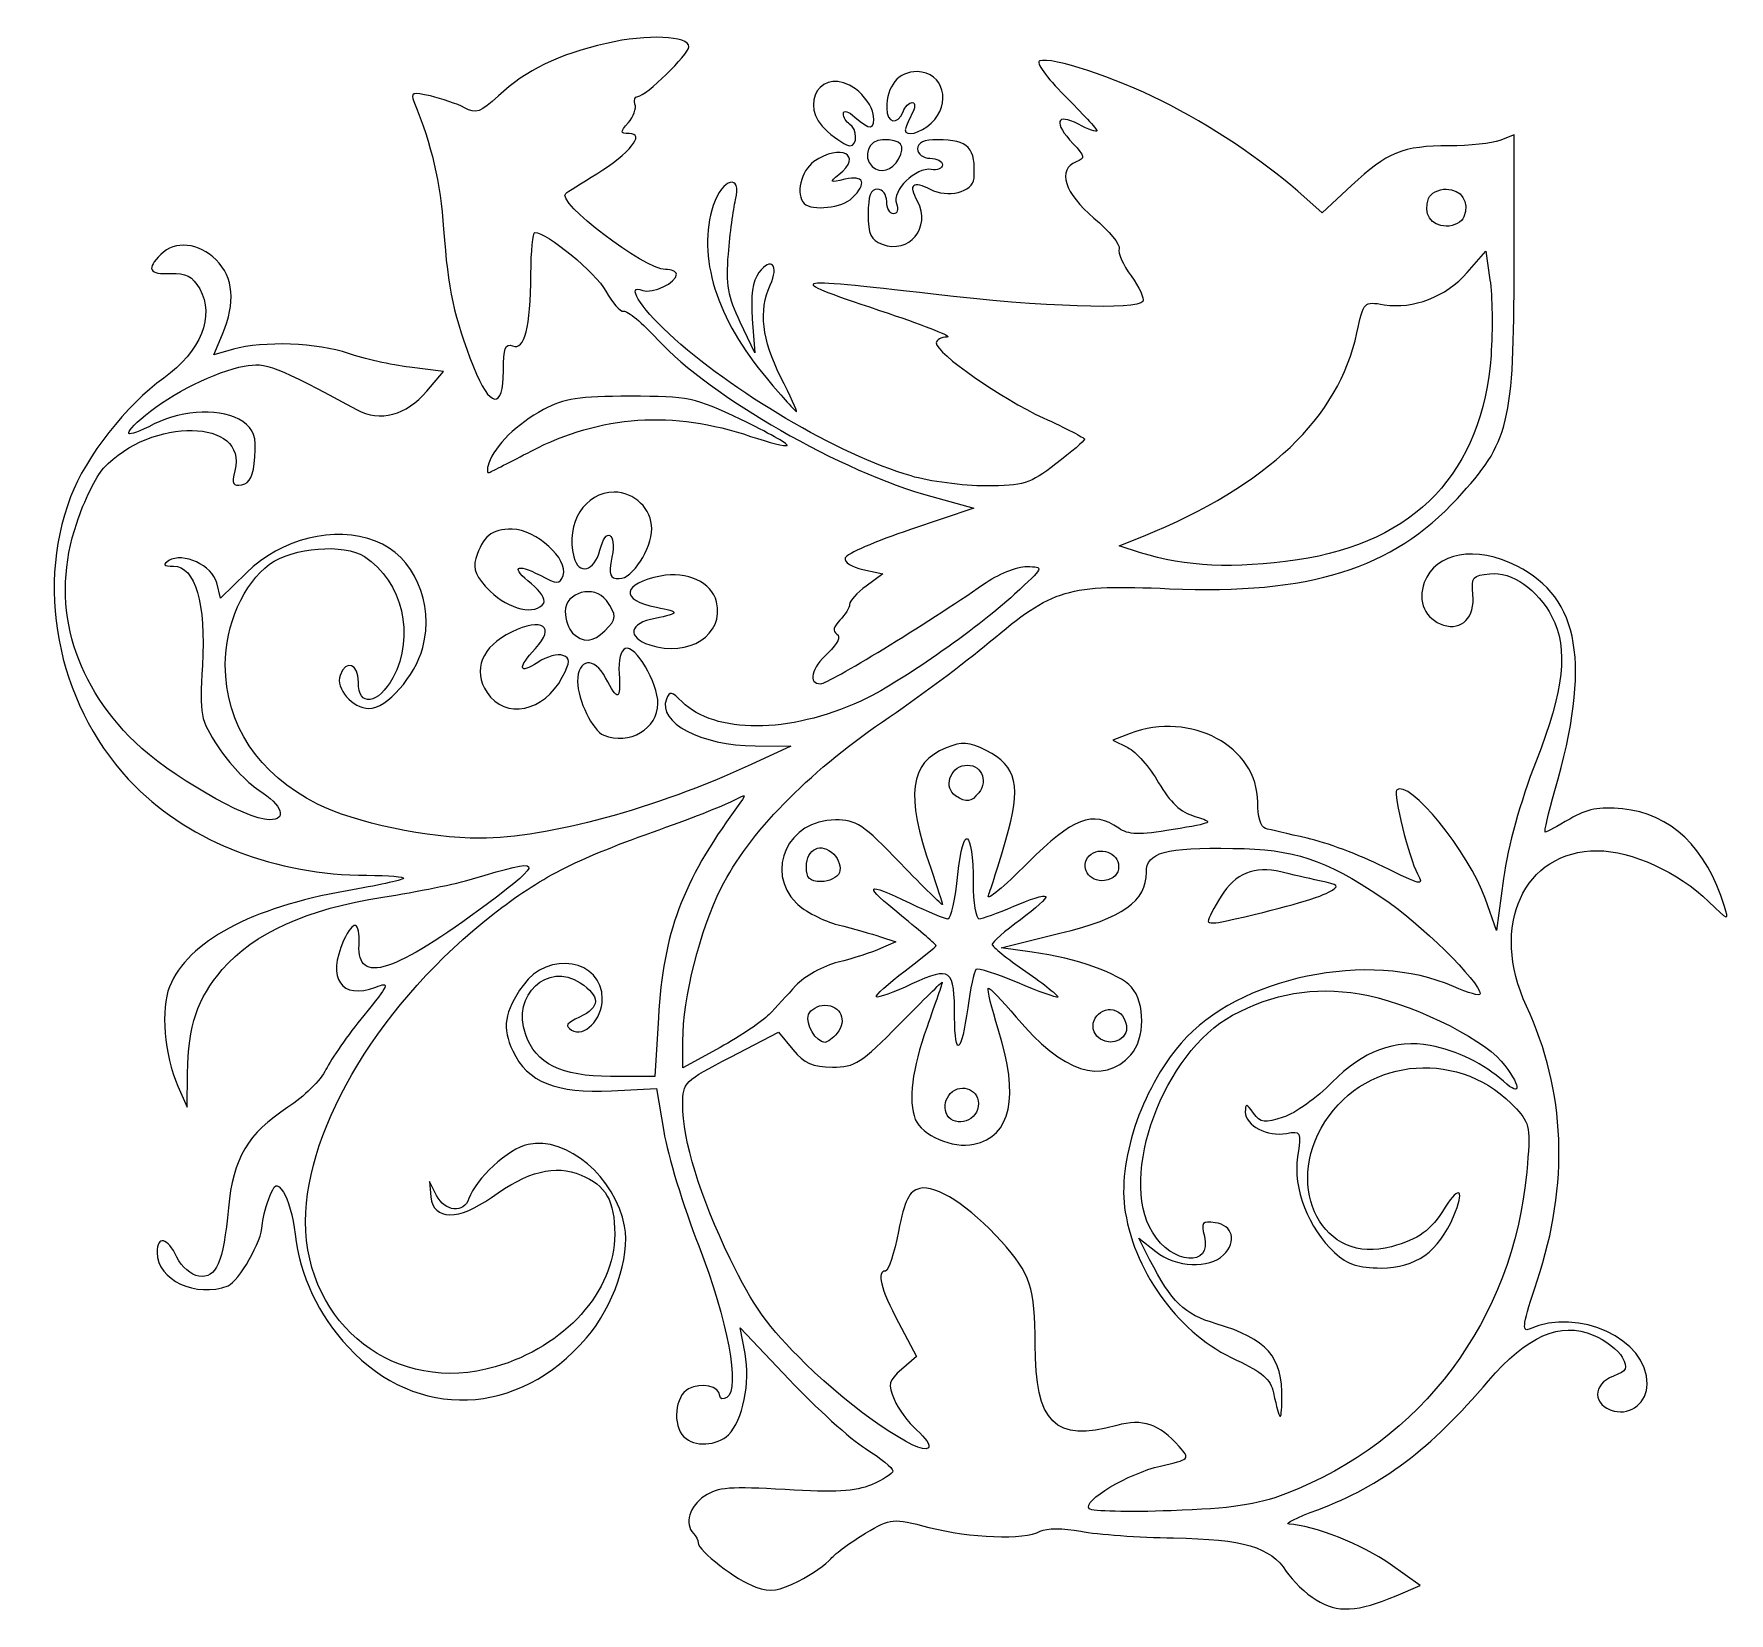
# Model space of a CAD drawing. Header units: centimetres. Extents: x -3.67 to 3.58, y -3.38 to 3.38.
import ezdxf

# ---------------------------------------------------------------- set-up
doc = ezdxf.new("R2010")
doc.units = ezdxf.units.CM
doc.header["$MEASUREMENT"] = 0
doc.layers.add('Layer 1', color=7, linetype='Continuous')

msp = doc.modelspace()

# ---------------------------------------------------------------- linework, layer by layer
at = {"layer": 'Layer 1'}
for points, knots in [([(1.81504, -3.32362), (1.77076, -3.29587), (1.71328, -3.24072), (1.68731, -3.20108), (1.68731, -3.20108), (1.6188, -3.09652), (1.50631, -3.06323), (1.20446, -3.0582), (1.20446, -3.0582), (1.0572, -3.05574), (0.87887, -3.04293), (0.80818, -3.02972), (0.80818, -3.02972), (0.73086, -3.01528), (0.66166, -3.01534), (0.6345, -3.02988), (0.6345, -3.02988), (0.56541, -3.06685), (0.33361, -3.05869), (0.15762, -3.01309), (0.15762, -3.01309), (0.00169, -2.97268), (-0.00198, -2.97302), (-0.1129, -3.03802), (-0.1129, -3.03802), (-0.17474, -3.07426), (-0.24145, -3.12333), (-0.26114, -3.14706), (-0.26114, -3.14706), (-0.28084, -3.17079), (-0.34347, -3.21394), (-0.40033, -3.24295), (-0.40033, -3.24295), (-0.48418, -3.28572), (-0.51862, -3.29048), (-0.58267, -3.26816), (-0.58267, -3.26816), (-0.66581, -3.23917), (-0.82966, -3.11359), (-0.82966, -3.07885), (-0.82966, -3.07885), (-0.82966, -3.06764), (-0.83859, -3.04953), (-0.8495, -3.03861), (-0.8495, -3.03861), (-0.89006, -2.99805), (-0.86727, -2.92162), (-0.80183, -2.87874), (-0.80183, -2.87874), (-0.74484, -2.8414), (-0.69106, -2.83715), (-0.45661, -2.8515), (-0.45661, -2.8515), (-0.24365, -2.86453), (-0.1576, -2.85959), (-0.08756, -2.83033), (-0.08756, -2.83033), (-0.03732, -2.80934), (0.00376, -2.78263), (0.00373, -2.77097), (0.00373, -2.77097), (0.00371, -2.75931), (-0.04922, -2.71635), (-0.11388, -2.6755), (-0.11388, -2.6755), (-0.17855, -2.63465), (-0.32555, -2.50182), (-0.44056, -2.38032), (-0.44056, -2.38032), (-0.44056, -2.38032), (-0.64967, -2.15941), (-0.64967, -2.15941), (-0.64967, -2.15941), (-0.64967, -2.15941), (-0.62878, -2.26938), (-0.62878, -2.26938), (-0.62878, -2.26938), (-0.60522, -2.39346), (-0.63828, -2.55462), (-0.69995, -2.61629), (-0.69995, -2.61629), (-0.74869, -2.66503), (-0.84623, -2.6697), (-0.89051, -2.62542), (-0.89051, -2.62542), (-0.94074, -2.5752), (-0.92909, -2.45102), (-0.87126, -2.42007), (-0.87126, -2.42007), (-0.8166, -2.39082), (-0.73705, -2.4085), (-0.73705, -2.4499), (-0.73705, -2.4499), (-0.73705, -2.46375), (-0.72358, -2.46676), (-0.70712, -2.45658), (-0.70712, -2.45658), (-0.64861, -2.42043), (-0.70332, -2.12466), (-0.82706, -1.8082), (-0.82706, -1.8082), (-0.89286, -1.63992), (-0.96034, -1.41962), (-0.97701, -1.31865), (-0.97701, -1.31865), (-0.97701, -1.31865), (-1.00733, -1.13508), (-1.00733, -1.13508), (-1.00733, -1.13508), (-1.00733, -1.13508), (-1.19978, -1.1448), (-1.19978, -1.1448), (-1.19978, -1.1448), (-1.43747, -1.1568), (-1.55972, -1.10755), (-1.62293, -0.97434), (-1.62293, -0.97434), (-1.67021, -0.8747), (-1.65985, -0.80822), (-1.57915, -0.69364), (-1.57915, -0.69364), (-1.47254, -0.54223), (-1.23976, -0.58238), (-1.23976, -0.75217), (-1.23976, -0.75217), (-1.23976, -0.83956), (-1.31759, -0.91813), (-1.37128, -0.88494), (-1.37128, -0.88494), (-1.40095, -0.86661), (-1.39378, -0.85471), (-1.3376, -0.82912), (-1.3376, -0.82912), (-1.24789, -0.78824), (-1.24683, -0.73964), (-1.33442, -0.68225), (-1.33442, -0.68225), (-1.47378, -0.59093), (-1.6282, -0.73534), (-1.56898, -0.90161), (-1.56898, -0.90161), (-1.52324, -1.03005), (-1.41707, -1.0829), (-1.20479, -1.0829), (-1.20479, -1.0829), (-1.20479, -1.0829), (-1.01487, -1.0829), (-1.01487, -1.0829), (-1.01487, -1.0829), (-1.01487, -1.0829), (-0.99974, -0.83155), (-0.99974, -0.83155), (-0.99974, -0.83155), (-0.97774, -0.46577), (-0.89914, -0.25469), (-0.66569, 0.06554), (-0.66569, 0.06554), (-0.61944, 0.129), (-0.61949, 0.12909), (-0.68184, 0.09572), (-0.68184, 0.09572), (-0.71624, 0.07731), (-0.87073, 0.01718), (-1.02515, -0.03791), (-1.02515, -0.03791), (-1.36242, -0.15823), (-1.50275, -0.23053), (-1.70709, -0.38923), (-1.70709, -0.38923), (-2.17975, -0.75635), (-2.51025, -1.29764), (-2.50961, -1.70362), (-2.50961, -1.70362), (-2.50891, -2.1511), (-2.12061, -2.44905), (-1.69818, -2.32624), (-1.69818, -2.32624), (-1.39991, -2.23953), (-1.18685, -2.00313), (-1.18685, -1.75888), (-1.18685, -1.75888), (-1.18685, -1.61522), (-1.22398, -1.54982), (-1.33091, -1.50514), (-1.33091, -1.50514), (-1.44072, -1.45926), (-1.56022, -1.48902), (-1.71431, -1.60065), (-1.71431, -1.60065), (-1.8521, -1.70047), (-1.96408, -1.69968), (-1.97364, -1.59884), (-1.97364, -1.59884), (-1.97364, -1.59884), (-1.97991, -1.53269), (-1.97991, -1.53269), (-1.97991, -1.53269), (-1.97991, -1.53269), (-1.94975, -1.59222), (-1.94975, -1.59222), (-1.94975, -1.59222), (-1.91391, -1.66298), (-1.83156, -1.6708), (-1.81047, -1.60545), (-1.81047, -1.60545), (-1.784, -1.52343), (-1.64056, -1.39224), (-1.55738, -1.37397), (-1.55738, -1.37397), (-1.39258, -1.33777), (-1.18343, -1.51524), (-1.14415, -1.72461), (-1.14415, -1.72461), (-1.11963, -1.85534), (-1.19232, -2.0675), (-1.30789, -2.20253), (-1.30789, -2.20253), (-1.59714, -2.54045), (-2.0356, -2.55748), (-2.3263, -2.2421), (-2.3263, -2.2421), (-2.45612, -2.10127), (-2.53303, -1.93789), (-2.55438, -1.75758), (-2.55438, -1.75758), (-2.563, -1.68485), (-2.58536, -1.60449), (-2.60407, -1.57902), (-2.60407, -1.57902), (-2.63532, -1.53648), (-2.64042, -1.53878), (-2.66654, -1.60718), (-2.66654, -1.60718), (-2.68217, -1.64814), (-2.69497, -1.69922), (-2.69497, -1.72068), (-2.69497, -1.72068), (-2.69497, -1.7846), (-2.79522, -1.96145), (-2.84153, -1.97922), (-2.84153, -1.97922), (-2.97853, -2.03179), (-3.14476, -1.95381), (-3.14476, -1.83696), (-3.14476, -1.83696), (-3.14476, -1.76133), (-3.10066, -1.77165), (-3.05997, -1.85681), (-3.05997, -1.85681), (-3.04043, -1.89771), (-2.99936, -1.93326), (-2.96618, -1.93799), (-2.96618, -1.93799), (-2.89109, -1.9487), (-2.8622, -1.88186), (-2.83999, -1.64608), (-2.83999, -1.64608), (-2.81991, -1.43292), (-2.75737, -1.32729), (-2.58488, -1.21519), (-2.58488, -1.21519), (-2.5177, -1.17154), (-2.44455, -1.09881), (-2.42232, -1.05358), (-2.42232, -1.05358), (-2.40009, -1.00835), (-2.32748, -0.90452), (-2.26096, -0.82285), (-2.26096, -0.82285), (-2.15188, -0.68893), (-2.14681, -0.67694), (-2.20932, -0.70071), (-2.20932, -0.70071), (-2.35611, -0.75652), (-2.42038, -0.66364), (-2.34676, -0.50206), (-2.34676, -0.50206), (-2.30462, -0.40957), (-2.27629, -0.41758), (-2.28096, -0.52066), (-2.28096, -0.52066), (-2.28877, -0.69261), (-2.13016, -0.64171), (-1.73111, -0.34421), (-1.73111, -0.34421), (-1.48145, -0.15808), (-1.48996, -0.14403), (-1.79539, -0.23805), (-1.79539, -0.23805), (-1.86087, -0.25821), (-2.03351, -0.2932), (-2.17903, -0.3158), (-2.17903, -0.3158), (-2.50211, -0.36599), (-2.73252, -0.47), (-2.86594, -0.62588), (-2.86594, -0.62588), (-2.97373, -0.75181), (-3.01122, -0.8638), (-3.01448, -1.06967), (-3.01448, -1.06967), (-3.01448, -1.06967), (-3.01679, -1.21519), (-3.01679, -1.21519), (-3.01679, -1.21519), (-3.01679, -1.21519), (-3.05604, -1.12516), (-3.05604, -1.12516), (-3.05604, -1.12516), (-3.11439, -0.99134), (-3.13096, -0.79369), (-3.09177, -0.69909), (-3.09177, -0.69909), (-3.01145, -0.50516), (-2.74391, -0.36071), (-2.33199, -0.28888), (-2.33199, -0.28888), (-2.20641, -0.26698), (-2.09781, -0.2432), (-2.09064, -0.23604), (-2.09064, -0.23604), (-2.08347, -0.22887), (-2.15401, -0.2228), (-2.24738, -0.22255), (-2.24738, -0.22255), (-2.63512, -0.2215), (-2.99837, -0.0818), (-3.23894, 0.15877), (-3.23894, 0.15877), (-3.55967, 0.47949), (-3.67223, 0.98403), (-3.51524, 1.3972), (-3.51524, 1.3972), (-3.45013, 1.56854), (-3.27525, 1.79161), (-3.11675, 1.90548), (-3.11675, 1.90548), (-2.95843, 2.01922), (-2.89693, 2.17164), (-2.96285, 2.2869), (-2.96285, 2.2869), (-2.99389, 2.34118), (-3.02147, 2.35581), (-3.08699, 2.35278), (-3.08699, 2.35278), (-3.18021, 2.34846), (-3.1923, 2.37151), (-3.12964, 2.43417), (-3.12964, 2.43417), (-3.06877, 2.49504), (-2.96637, 2.48496), (-2.89221, 2.4108), (-2.89221, 2.4108), (-2.81759, 2.33619), (-2.8082, 2.22861), (-2.86454, 2.09379), (-2.86454, 2.09379), (-2.86454, 2.09379), (-2.90182, 2.00457), (-2.90182, 2.00457), (-2.90182, 2.00457), (-2.90182, 2.00457), (-2.81841, 2.02849), (-2.81841, 2.02849), (-2.81841, 2.02849), (-2.6916, 2.06486), (-2.45736, 2.05643), (-2.32624, 2.01077), (-2.32624, 2.01077), (-2.26169, 1.98829), (-2.14384, 1.96168), (-2.06437, 1.95163), (-2.06437, 1.95163), (-2.06437, 1.95163), (-1.91987, 1.93335), (-1.91987, 1.93335), (-1.91987, 1.93335), (-1.91987, 1.93335), (-1.99063, 1.8493), (-1.99063, 1.8493), (-1.99063, 1.8493), (-2.07752, 1.74612), (-2.19125, 1.71621), (-2.29125, 1.77025), (-2.29125, 1.77025), (-2.64177, 1.95969), (-2.67788, 1.97368), (-2.77218, 1.95656), (-2.77218, 1.95656), (-2.89167, 1.93487), (-3.08542, 1.83854), (-3.19502, 1.74631), (-3.19502, 1.74631), (-3.30243, 1.65594), (-3.28835, 1.64199), (-3.15721, 1.70885), (-3.15721, 1.70885), (-3.03304, 1.77216), (-2.86115, 1.77686), (-2.77883, 1.7192), (-2.77883, 1.7192), (-2.72977, 1.68484), (-2.72011, 1.65672), (-2.72664, 1.56729), (-2.72664, 1.56729), (-2.73253, 1.48674), (-2.74725, 1.45517), (-2.782, 1.44857), (-2.782, 1.44857), (-2.82101, 1.44117), (-2.82628, 1.4518), (-2.81194, 1.50894), (-2.81194, 1.50894), (-2.75564, 1.73325), (-3.16944, 1.7408), (-3.3741, 1.5192), (-3.3741, 1.5192), (-3.40565, 1.48505), (-3.45741, 1.37971), (-3.48914, 1.28512), (-3.48914, 1.28512), (-3.60226, 0.94782), (-3.51355, 0.61435), (-3.23953, 0.34683), (-3.23953, 0.34683), (-3.09703, 0.2077), (-2.76345, 0.01512), (-2.66496, 0.01512), (-2.66496, 0.01512), (-2.58654, 0.01512), (-2.60806, 0.07596), (-2.70979, 0.14187), (-2.70979, 0.14187), (-2.76123, 0.1752), (-2.83952, 0.25854), (-2.88375, 0.32707), (-2.88375, 0.32707), (-2.96093, 0.44665), (-2.96365, 0.46073), (-2.9512, 0.67583), (-2.9512, 0.67583), (-2.93576, 0.94237), (-2.98159, 1.09965), (-3.07487, 1.10032), (-3.07487, 1.10032), (-3.1179, 1.10062), (-3.12266, 1.10634), (-3.09466, 1.12407), (-3.09466, 1.12407), (-3.03489, 1.16192), (-2.90847, 1.10322), (-2.88984, 1.02896), (-2.88984, 1.02896), (-2.88984, 1.02896), (-2.87336, 0.9633), (-2.87336, 0.9633), (-2.87336, 0.9633), (-2.87336, 0.9633), (-2.76298, 1.07163), (-2.76298, 1.07163), (-2.76298, 1.07163), (-2.61208, 1.21972), (-2.38731, 1.27487), (-2.20975, 1.20736), (-2.20975, 1.20736), (-2.04681, 1.14541), (-1.9569, 0.9422), (-2.00818, 0.75177), (-2.00818, 0.75177), (-2.04159, 0.62771), (-2.16246, 0.49137), (-2.23904, 0.49137), (-2.23904, 0.49137), (-2.30723, 0.49137), (-2.38295, 0.5786), (-2.36205, 0.63306), (-2.36205, 0.63306), (-2.33526, 0.70286), (-2.28269, 0.6832), (-2.28382, 0.60382), (-2.28382, 0.60382), (-2.28537, 0.49611), (-2.1979, 0.50759), (-2.13587, 0.62325), (-2.13587, 0.62325), (-2.04001, 0.80199), (-2.09467, 1.03474), (-2.25757, 1.14149), (-2.25757, 1.14149), (-2.34494, 1.19873), (-2.56455, 1.18099), (-2.66387, 1.10867), (-2.66387, 1.10867), (-2.77468, 1.02798), (-2.85381, 0.84775), (-2.85314, 0.67759), (-2.85314, 0.67759), (-2.85212, 0.42108), (-2.71298, 0.21106), (-2.45867, 0.08219), (-2.45867, 0.08219), (-2.30267, 0.00314), (-1.98063, -0.06443), (-1.76343, -0.06368), (-1.76343, -0.06368), (-1.4713, -0.06268), (-1.01289, 0.06185), (-0.60244, 0.25171), (-0.60244, 0.25171), (-0.60244, 0.25171), (-0.43278, 0.33019), (-0.43278, 0.33019), (-0.43278, 0.33019), (-0.43278, 0.33019), (-0.58577, 0.3314), (-0.58577, 0.3314), (-0.58577, 0.3314), (-0.8178, 0.33325), (-1.00392, 0.43123), (-0.96551, 0.53132), (-0.96551, 0.53132), (-0.95214, 0.56615), (-0.94254, 0.56456), (-0.89812, 0.52015), (-0.89812, 0.52015), (-0.75912, 0.38114), (-0.44052, 0.38225), (-0.13403, 0.5228), (-0.13403, 0.5228), (0.02447, 0.59548), (0.35786, 0.82711), (0.52386, 0.97988), (0.52386, 0.97988), (0.65144, 1.09728), (0.65167, 1.09781), (0.57696, 1.09886), (0.57696, 1.09886), (0.53568, 1.09944), (0.45234, 1.06545), (0.39175, 1.02333), (0.39175, 1.02333), (0.15002, 0.85527), (-0.27198, 0.5972), (-0.30507, 0.5972), (-0.30507, 0.5972), (-0.36114, 0.5972), (-0.34581, 0.66206), (-0.27375, 0.72976), (-0.27375, 0.72976), (-0.2317, 0.76927), (-0.21785, 0.79868), (-0.23602, 0.8099), (-0.23602, 0.8099), (-0.25535, 0.82185), (-0.25112, 0.84123), (-0.22307, 0.86928), (-0.22307, 0.86928), (-0.20017, 0.89218), (-0.18143, 0.92269), (-0.18143, 0.93706), (-0.18143, 0.93706), (-0.18143, 0.95144), (-0.14937, 0.98656), (-0.11018, 1.01511), (-0.11018, 1.01511), (-0.11018, 1.01511), (-0.03893, 1.06701), (-0.03893, 1.06701), (-0.03893, 1.06701), (-0.03893, 1.06701), (-0.12481, 1.08587), (-0.12481, 1.08587), (-0.12481, 1.08587), (-0.17204, 1.09624), (-0.2062, 1.11853), (-0.20072, 1.13539), (-0.20072, 1.13539), (-0.19524, 1.15226), (-0.06903, 1.20717), (0.07975, 1.25741), (0.07975, 1.25741), (0.07975, 1.25741), (0.35025, 1.34877), (0.35025, 1.34877), (0.35025, 1.34877), (0.35025, 1.34877), (0.17096, 1.39789), (0.17096, 1.39789), (0.17096, 1.39789), (-0.2175, 1.5043), (-0.77663, 1.82461), (-1.00343, 2.07065), (-1.00343, 2.07065), (-1.0678, 2.14048), (-1.13275, 2.19481), (-1.14775, 2.19136), (-1.14775, 2.19136), (-1.16275, 2.18792), (-1.19752, 2.22687), (-1.22501, 2.27792), (-1.22501, 2.27792), (-1.26685, 2.35561), (-1.47697, 2.52899), (-1.52873, 2.52852), (-1.52873, 2.52852), (-1.53714, 2.52845), (-1.54464, 2.44808), (-1.54538, 2.34993), (-1.54538, 2.34993), (-1.54711, 2.11982), (-1.57179, 2.02304), (-1.62368, 2.04295), (-1.62368, 2.04295), (-1.65508, 2.055), (-1.6631, 2.03329), (-1.6631, 1.93618), (-1.6631, 1.93618), (-1.6631, 1.76855), (-1.7214, 1.77631), (-1.7909, 1.95319), (-1.7909, 1.95319), (-1.87498, 2.16715), (-1.90026, 2.28355), (-1.91878, 2.54189), (-1.91878, 2.54189), (-1.93346, 2.74668), (-1.96894, 2.89919), (-2.04595, 3.08855), (-2.04595, 3.08855), (-2.06134, 3.12639), (-2.05152, 3.12972), (-1.97529, 3.11253), (-1.97529, 3.11253), (-1.92659, 3.10155), (-1.86099, 3.07878), (-1.82951, 3.06193), (-1.82951, 3.06193), (-1.78009, 3.03548), (-1.76029, 3.04242), (-1.68461, 3.11266), (-1.68461, 3.11266), (-1.564, 3.2246), (-1.43125, 3.28912), (-1.22146, 3.33778), (-1.22146, 3.33778), (-1.04739, 3.37814), (-0.86935, 3.37041), (-0.86935, 3.32249), (-0.86935, 3.32249), (-0.86935, 3.29131), (-1.05519, 3.11074), (-1.08728, 3.11074), (-1.08728, 3.11074), (-1.10081, 3.11074), (-1.10649, 3.09586), (-1.0999, 3.07767), (-1.0999, 3.07767), (-1.09331, 3.05948), (-1.10607, 3.02376), (-1.12825, 2.9983), (-1.12825, 2.9983), (-1.16458, 2.95659), (-1.16422, 2.95199), (-1.12458, 2.95199), (-1.12458, 2.95199), (-1.05361, 2.95199), (-1.12209, 2.86686), (-1.26316, 2.77972), (-1.26316, 2.77972), (-1.33033, 2.73822), (-1.39037, 2.70035), (-1.39658, 2.69557), (-1.39658, 2.69557), (-1.44108, 2.66128), (-1.0594, 2.36991), (-0.97, 2.36991), (-0.97, 2.36991), (-0.94374, 2.36991), (-0.92226, 2.36087), (-0.92226, 2.34982), (-0.92226, 2.34982), (-0.92226, 2.31365), (-1.02504, 2.26457), (-1.06704, 2.28068), (-1.06704, 2.28068), (-1.13927, 2.3084), (-1.08168, 2.21293), (-0.95534, 2.09552), (-0.95534, 2.09552), (-0.68874, 1.84776), (-0.23004, 1.57819), (0.08134, 1.48628), (0.08134, 1.48628), (0.16038, 1.46296), (0.30452, 1.44387), (0.40165, 1.44387), (0.40165, 1.44387), (0.56318, 1.44387), (0.58874, 1.45188), (0.70112, 1.53769), (0.70112, 1.53769), (0.7687, 1.58928), (0.82399, 1.63679), (0.82399, 1.64326), (0.82399, 1.64326), (0.82399, 1.64972), (0.74439, 1.6911), (0.64711, 1.73521), (0.64711, 1.73521), (0.46984, 1.81559), (0.18899, 2.01202), (0.18899, 2.05563), (0.18899, 2.05563), (0.18899, 2.06841), (0.20982, 2.07982), (0.23529, 2.08098), (0.23529, 2.08098), (0.26076, 2.08215), (0.1476, 2.12783), (-0.01616, 2.1825), (-0.01616, 2.1825), (-0.47562, 2.33589), (-0.46869, 2.33883), (0.17576, 2.26408), (0.17576, 2.26408), (0.64831, 2.20926), (1.04941, 2.19567), (1.0729, 2.23367), (1.0729, 2.23367), (1.08055, 2.24605), (1.05827, 2.29486), (1.02339, 2.34214), (1.02339, 2.34214), (0.98851, 2.38943), (0.96532, 2.44207), (0.97187, 2.45912), (0.97187, 2.45912), (0.97841, 2.47618), (0.92996, 2.53511), (0.86419, 2.59009), (0.86419, 2.59009), (0.7384, 2.69524), (0.70564, 2.79909), (0.78826, 2.83079), (0.78826, 2.83079), (0.82708, 2.84569), (0.82562, 2.85425), (0.77503, 2.90809), (0.77503, 2.90809), (0.68953, 2.99911), (0.70097, 3.04162), (0.79753, 2.99168), (0.79753, 2.99168), (0.84119, 2.96911), (0.8769, 2.95633), (0.8769, 2.96328), (0.8769, 2.96328), (0.8769, 2.97024), (0.81472, 3.03812), (0.73871, 3.11413), (0.73871, 3.11413), (0.66047, 3.19237), (0.61432, 3.25693), (0.63235, 3.26294), (0.63235, 3.26294), (0.68484, 3.28044), (0.95388, 3.19199), (1.15314, 3.09172), (1.15314, 3.09172), (1.36363, 2.9858), (1.58026, 2.84197), (1.73615, 2.70462), (1.73615, 2.70462), (1.73615, 2.70462), (1.84133, 2.61195), (1.84133, 2.61195), (1.84133, 2.61195), (1.84133, 2.61195), (1.96693, 2.72943), (1.96693, 2.72943), (1.96693, 2.72943), (2.1201, 2.87271), (2.18509, 2.89908), (2.38503, 2.89908), (2.38503, 2.89908), (2.47045, 2.89908), (2.5679, 2.90955), (2.60159, 2.92235), (2.60159, 2.92235), (2.60159, 2.92235), (2.66284, 2.94563), (2.66284, 2.94563), (2.66284, 2.94563), (2.66284, 2.94563), (2.66236, 2.38657), (2.66236, 2.38657), (2.66236, 2.38657), (2.66179, 1.71116), (2.64211, 1.63035), (2.41977, 1.39019), (2.41977, 1.39019), (2.14025, 1.08829), (1.7893, 0.97834), (1.18716, 1.00405), (1.18716, 1.00405), (0.74888, 1.02276), (0.69142, 1.00567), (0.41602, 0.77473), (0.41602, 0.77473), (0.31298, 0.68833), (0.10762, 0.53517), (-0.04033, 0.43437), (-0.04033, 0.43437), (-0.36304, 0.21451), (-0.61346, -0.04331), (-0.73071, -0.27641), (-0.73071, -0.27641), (-0.82279, -0.45946), (-0.89459, -0.74565), (-0.89534, -0.93256), (-0.89534, -0.93256), (-0.89534, -0.93256), (-0.8958, -1.0468), (-0.8958, -1.0468), (-0.8958, -1.0468), (-0.8958, -1.0468), (-0.73608, -0.95902), (-0.73608, -0.95902), (-0.73608, -0.95902), (-0.64824, -0.91074), (-0.55383, -0.84742), (-0.52629, -0.81832), (-0.52629, -0.81832), (-0.49875, -0.78921), (-0.44698, -0.73349), (-0.41124, -0.69448), (-0.41124, -0.69448), (-0.3755, -0.65547), (-0.29429, -0.61042), (-0.23077, -0.59436), (-0.23077, -0.59436), (-0.16725, -0.5783), (-0.08552, -0.5521), (-0.04914, -0.53613), (-0.04914, -0.53613), (-0.04914, -0.53613), (0.01701, -0.50711), (0.01701, -0.50711), (0.01701, -0.50711), (0.01701, -0.50711), (-0.04914, -0.48555), (-0.04914, -0.48555), (-0.04914, -0.48555), (-0.08552, -0.47369), (-0.16725, -0.45061), (-0.23077, -0.43426), (-0.23077, -0.43426), (-0.29429, -0.41791), (-0.37466, -0.37614), (-0.40937, -0.34143), (-0.40937, -0.34143), (-0.54652, -0.20428), (-0.44384, 0.01512), (-0.24249, 0.01512), (-0.24249, 0.01512), (-0.15312, 0.01512), (-0.12325, -0.00481), (0.03652, -0.17104), (0.03652, -0.17104), (0.13493, -0.27343), (0.21545, -0.35269), (0.21545, -0.34716), (0.21545, -0.34716), (0.21545, -0.34164), (0.19307, -0.27209), (0.16572, -0.1926), (0.16572, -0.1926), (0.05687, 0.12378), (0.07407, 0.25856), (0.23149, 0.32266), (0.23149, 0.32266), (0.30134, 0.3511), (0.32711, 0.3494), (0.40318, 0.3113), (0.40318, 0.3113), (0.53627, 0.24465), (0.55491, 0.15956), (0.48699, -0.07117), (0.48699, -0.07117), (0.45598, -0.17651), (0.42257, -0.2836), (0.41274, -0.30915), (0.41274, -0.30915), (0.40292, -0.3347), (0.47829, -0.27219), (0.58024, -0.17024), (0.58024, -0.17024), (0.7761, 0.02562), (0.85746, 0.0568), (0.97024, -0.02078), (0.97024, -0.02078), (1.01251, -0.04986), (1.05668, -0.05099), (1.20271, -0.02673), (1.20271, -0.02673), (1.37739, 0.00229), (1.38031, 0.00403), (1.29655, 0.02902), (1.29655, 0.02902), (1.2351, 0.04735), (1.19012, 0.08924), (1.14101, 0.17387), (1.14101, 0.17387), (1.10302, 0.23935), (1.04343, 0.30717), (1.00861, 0.32457), (1.00861, 0.32457), (1.00861, 0.32457), (0.94529, 0.35621), (0.94529, 0.35621), (0.94529, 0.35621), (0.94529, 0.35621), (1.01865, 0.3841), (1.01865, 0.3841), (1.01865, 0.3841), (1.27848, 0.48289), (1.56482, 0.32875), (1.56482, 0.0901), (1.56482, 0.0901), (1.56482, 0.03009), (1.57865, -0.01679), (1.59789, -0.02207), (1.59789, -0.02207), (1.61608, -0.02705), (1.69645, -0.04571), (1.77649, -0.06353), (1.77649, -0.06353), (1.85652, -0.08135), (2.0026, -0.13606), (2.10109, -0.18511), (2.10109, -0.18511), (2.26679, -0.26761), (2.27781, -0.26989), (2.24846, -0.21557), (2.24846, -0.21557), (2.21289, -0.14972), (2.14371, 0.12657), (2.15897, 0.14184), (2.15897, 0.14184), (2.21093, 0.19379), (2.46842, -0.12161), (2.54001, -0.3249), (2.54001, -0.3249), (2.54001, -0.3249), (2.58732, -0.45924), (2.58732, -0.45924), (2.58732, -0.45924), (2.58732, -0.45924), (2.61707, -0.23686), (2.61707, -0.23686), (2.61707, -0.23686), (2.63574, -0.09736), (2.68773, 0.09014), (2.75658, 0.26624), (2.75658, 0.26624), (2.87658, 0.57315), (2.8953, 0.7457), (2.82365, 0.88427), (2.82365, 0.88427), (2.76311, 1.00133), (2.65336, 1.07741), (2.55842, 1.06813), (2.55842, 1.06813), (2.48544, 1.06099), (2.47842, 1.05235), (2.48577, 0.97874), (2.48577, 0.97874), (2.49538, 0.88247), (2.43826, 0.82326), (2.35981, 0.84816), (2.35981, 0.84816), (2.28224, 0.87278), (2.24744, 0.95023), (2.27793, 1.03042), (2.27793, 1.03042), (2.32735, 1.16041), (2.49819, 1.19066), (2.67462, 1.10065), (2.67462, 1.10065), (2.94519, 0.96262), (2.99262, 0.68219), (2.83698, 0.1408), (2.83698, 0.1408), (2.80874, 0.04257), (2.79007, -0.0378), (2.79549, -0.0378), (2.79549, -0.0378), (2.80091, -0.0378), (2.84818, -0.01252), (2.90055, 0.01838), (2.90055, 0.01838), (2.97434, 0.06192), (3.02503, 0.07175), (3.12584, 0.06206), (3.12584, 0.06206), (3.33188, 0.04226), (3.48546, -0.10443), (3.5628, -0.3553), (3.5628, -0.3553), (3.58224, -0.41835), (3.57905, -0.4174), (3.49474, -0.33518), (3.49474, -0.33518), (3.36539, -0.20901), (3.16486, -0.11717), (3.01875, -0.11717), (3.01875, -0.11717), (2.70306, -0.11717), (2.55606, -0.43956), (2.71532, -0.78262), (2.71532, -0.78262), (2.88363, -1.14519), (2.89912, -1.54408), (2.76094, -1.95721), (2.76094, -1.95721), (2.7004, -2.1382), (2.69367, -2.17932), (2.72705, -2.16445), (2.72705, -2.16445), (2.93858, -2.07019), (3.2317, -2.20669), (3.2317, -2.39945), (3.2317, -2.39945), (3.2317, -2.47719), (3.16305, -2.53331), (3.09029, -2.51505), (3.09029, -2.51505), (2.99717, -2.49168), (2.99531, -2.40068), (3.08724, -2.36573), (3.08724, -2.36573), (3.1455, -2.34357), (3.1505, -2.3328), (3.1248, -2.28477), (3.1248, -2.28477), (3.10849, -2.25429), (3.05261, -2.21159), (3.00062, -2.18986), (3.00062, -2.18986), (2.85963, -2.13095), (2.71674, -2.19365), (2.55239, -2.38653), (2.55239, -2.38653), (2.30274, -2.67952), (2.09597, -2.83543), (1.8221, -2.93719), (1.8221, -2.93719), (1.73153, -2.97084), (1.6761, -2.99899), (1.69893, -2.99975), (1.69893, -2.99975), (1.80174, -3.00317), (2.01463, -3.08714), (2.13195, -3.17055), (2.13195, -3.17055), (2.13195, -3.17055), (2.26033, -3.26183), (2.26033, -3.26183), (2.26033, -3.26183), (2.26033, -3.26183), (2.15732, -3.30558), (2.15732, -3.30558), (2.15732, -3.30558), (1.99368, -3.37508), (1.90463, -3.37977), (1.81504, -3.32362)], [0, 0, 0, 0, 0.0037037, 0.0037037, 0.0037037, 0.0037037, 0.0074074, 0.0074074, 0.0074074, 0.0074074, 0.0111111, 0.0111111, 0.0111111, 0.0111111, 0.0148148, 0.0148148, 0.0148148, 0.0148148, 0.0185185, 0.0185185, 0.0185185, 0.0185185, 0.0222222, 0.0222222, 0.0222222, 0.0222222, 0.0259259, 0.0259259, 0.0259259, 0.0259259, 0.0296296, 0.0296296, 0.0296296, 0.0296296, 0.0333333, 0.0333333, 0.0333333, 0.0333333, 0.037037, 0.037037, 0.037037, 0.037037, 0.0407407, 0.0407407, 0.0407407, 0.0407407, 0.0444444, 0.0444444, 0.0444444, 0.0444444, 0.0481481, 0.0481481, 0.0481481, 0.0481481, 0.0518519, 0.0518519, 0.0518519, 0.0518519, 0.0555556, 0.0555556, 0.0555556, 0.0555556, 0.0592593, 0.0592593, 0.0592593, 0.0592593, 0.062963, 0.062963, 0.062963, 0.062963, 0.0666667, 0.0666667, 0.0666667, 0.0666667, 0.0703704, 0.0703704, 0.0703704, 0.0703704, 0.0740741, 0.0740741, 0.0740741, 0.0740741, 0.0777778, 0.0777778, 0.0777778, 0.0777778, 0.0814815, 0.0814815, 0.0814815, 0.0814815, 0.0851852, 0.0851852, 0.0851852, 0.0851852, 0.0888889, 0.0888889, 0.0888889, 0.0888889, 0.0925926, 0.0925926, 0.0925926, 0.0925926, 0.0962963, 0.0962963, 0.0962963, 0.0962963, 0.1, 0.1, 0.1, 0.1, 0.1037037, 0.1037037, 0.1037037, 0.1037037, 0.1074074, 0.1074074, 0.1074074, 0.1074074, 0.1111111, 0.1111111, 0.1111111, 0.1111111, 0.1148148, 0.1148148, 0.1148148, 0.1148148, 0.1185185, 0.1185185, 0.1185185, 0.1185185, 0.1222222, 0.1222222, 0.1222222, 0.1222222, 0.1259259, 0.1259259, 0.1259259, 0.1259259, 0.1296296, 0.1296296, 0.1296296, 0.1296296, 0.1333333, 0.1333333, 0.1333333, 0.1333333, 0.137037, 0.137037, 0.137037, 0.137037, 0.1407407, 0.1407407, 0.1407407, 0.1407407, 0.1444444, 0.1444444, 0.1444444, 0.1444444, 0.1481481, 0.1481481, 0.1481481, 0.1481481, 0.1518519, 0.1518519, 0.1518519, 0.1518519, 0.1555556, 0.1555556, 0.1555556, 0.1555556, 0.1592593, 0.1592593, 0.1592593, 0.1592593, 0.162963, 0.162963, 0.162963, 0.162963, 0.1666667, 0.1666667, 0.1666667, 0.1666667, 0.1703704, 0.1703704, 0.1703704, 0.1703704, 0.1740741, 0.1740741, 0.1740741, 0.1740741, 0.1777778, 0.1777778, 0.1777778, 0.1777778, 0.1814815, 0.1814815, 0.1814815, 0.1814815, 0.1851852, 0.1851852, 0.1851852, 0.1851852, 0.1888889, 0.1888889, 0.1888889, 0.1888889, 0.1925926, 0.1925926, 0.1925926, 0.1925926, 0.1962963, 0.1962963, 0.1962963, 0.1962963, 0.2, 0.2, 0.2, 0.2, 0.2037037, 0.2037037, 0.2037037, 0.2037037, 0.2074074, 0.2074074, 0.2074074, 0.2074074, 0.2111111, 0.2111111, 0.2111111, 0.2111111, 0.2148148, 0.2148148, 0.2148148, 0.2148148, 0.2185185, 0.2185185, 0.2185185, 0.2185185, 0.2222222, 0.2222222, 0.2222222, 0.2222222, 0.2259259, 0.2259259, 0.2259259, 0.2259259, 0.2296296, 0.2296296, 0.2296296, 0.2296296, 0.2333333, 0.2333333, 0.2333333, 0.2333333, 0.237037, 0.237037, 0.237037, 0.237037, 0.2407407, 0.2407407, 0.2407407, 0.2407407, 0.2444444, 0.2444444, 0.2444444, 0.2444444, 0.2481481, 0.2481481, 0.2481481, 0.2481481, 0.2518519, 0.2518519, 0.2518519, 0.2518519, 0.2555556, 0.2555556, 0.2555556, 0.2555556, 0.2592593, 0.2592593, 0.2592593, 0.2592593, 0.262963, 0.262963, 0.262963, 0.262963, 0.2666667, 0.2666667, 0.2666667, 0.2666667, 0.2703704, 0.2703704, 0.2703704, 0.2703704, 0.2740741, 0.2740741, 0.2740741, 0.2740741, 0.2777778, 0.2777778, 0.2777778, 0.2777778, 0.2814815, 0.2814815, 0.2814815, 0.2814815, 0.2851852, 0.2851852, 0.2851852, 0.2851852, 0.2888889, 0.2888889, 0.2888889, 0.2888889, 0.2925926, 0.2925926, 0.2925926, 0.2925926, 0.2962963, 0.2962963, 0.2962963, 0.2962963, 0.3, 0.3, 0.3, 0.3, 0.3037037, 0.3037037, 0.3037037, 0.3037037, 0.3074074, 0.3074074, 0.3074074, 0.3074074, 0.3111111, 0.3111111, 0.3111111, 0.3111111, 0.3148148, 0.3148148, 0.3148148, 0.3148148, 0.3185185, 0.3185185, 0.3185185, 0.3185185, 0.3222222, 0.3222222, 0.3222222, 0.3222222, 0.3259259, 0.3259259, 0.3259259, 0.3259259, 0.3296296, 0.3296296, 0.3296296, 0.3296296, 0.3333333, 0.3333333, 0.3333333, 0.3333333, 0.337037, 0.337037, 0.337037, 0.337037, 0.3407407, 0.3407407, 0.3407407, 0.3407407, 0.3444444, 0.3444444, 0.3444444, 0.3444444, 0.3481481, 0.3481481, 0.3481481, 0.3481481, 0.3518519, 0.3518519, 0.3518519, 0.3518519, 0.3555556, 0.3555556, 0.3555556, 0.3555556, 0.3592593, 0.3592593, 0.3592593, 0.3592593, 0.362963, 0.362963, 0.362963, 0.362963, 0.3666667, 0.3666667, 0.3666667, 0.3666667, 0.3703704, 0.3703704, 0.3703704, 0.3703704, 0.3740741, 0.3740741, 0.3740741, 0.3740741, 0.3777778, 0.3777778, 0.3777778, 0.3777778, 0.3814815, 0.3814815, 0.3814815, 0.3814815, 0.3851852, 0.3851852, 0.3851852, 0.3851852, 0.3888889, 0.3888889, 0.3888889, 0.3888889, 0.3925926, 0.3925926, 0.3925926, 0.3925926, 0.3962963, 0.3962963, 0.3962963, 0.3962963, 0.4, 0.4, 0.4, 0.4, 0.4037037, 0.4037037, 0.4037037, 0.4037037, 0.4074074, 0.4074074, 0.4074074, 0.4074074, 0.4111111, 0.4111111, 0.4111111, 0.4111111, 0.4148148, 0.4148148, 0.4148148, 0.4148148, 0.4185185, 0.4185185, 0.4185185, 0.4185185, 0.4222222, 0.4222222, 0.4222222, 0.4222222, 0.4259259, 0.4259259, 0.4259259, 0.4259259, 0.4296296, 0.4296296, 0.4296296, 0.4296296, 0.4333333, 0.4333333, 0.4333333, 0.4333333, 0.437037, 0.437037, 0.437037, 0.437037, 0.4407407, 0.4407407, 0.4407407, 0.4407407, 0.4444444, 0.4444444, 0.4444444, 0.4444444, 0.4481481, 0.4481481, 0.4481481, 0.4481481, 0.4518519, 0.4518519, 0.4518519, 0.4518519, 0.4555556, 0.4555556, 0.4555556, 0.4555556, 0.4592593, 0.4592593, 0.4592593, 0.4592593, 0.462963, 0.462963, 0.462963, 0.462963, 0.4666667, 0.4666667, 0.4666667, 0.4666667, 0.4703704, 0.4703704, 0.4703704, 0.4703704, 0.4740741, 0.4740741, 0.4740741, 0.4740741, 0.4777778, 0.4777778, 0.4777778, 0.4777778, 0.4814815, 0.4814815, 0.4814815, 0.4814815, 0.4851852, 0.4851852, 0.4851852, 0.4851852, 0.4888889, 0.4888889, 0.4888889, 0.4888889, 0.4925926, 0.4925926, 0.4925926, 0.4925926, 0.4962963, 0.4962963, 0.4962963, 0.4962963, 0.5, 0.5, 0.5, 0.5, 0.5037037, 0.5037037, 0.5037037, 0.5037037, 0.5074074, 0.5074074, 0.5074074, 0.5074074, 0.5111111, 0.5111111, 0.5111111, 0.5111111, 0.5148148, 0.5148148, 0.5148148, 0.5148148, 0.5185185, 0.5185185, 0.5185185, 0.5185185, 0.5222222, 0.5222222, 0.5222222, 0.5222222, 0.5259259, 0.5259259, 0.5259259, 0.5259259, 0.5296296, 0.5296296, 0.5296296, 0.5296296, 0.5333333, 0.5333333, 0.5333333, 0.5333333, 0.537037, 0.537037, 0.537037, 0.537037, 0.5407407, 0.5407407, 0.5407407, 0.5407407, 0.5444444, 0.5444444, 0.5444444, 0.5444444, 0.5481481, 0.5481481, 0.5481481, 0.5481481, 0.5518519, 0.5518519, 0.5518519, 0.5518519, 0.5555556, 0.5555556, 0.5555556, 0.5555556, 0.5592593, 0.5592593, 0.5592593, 0.5592593, 0.562963, 0.562963, 0.562963, 0.562963, 0.5666667, 0.5666667, 0.5666667, 0.5666667, 0.5703704, 0.5703704, 0.5703704, 0.5703704, 0.5740741, 0.5740741, 0.5740741, 0.5740741, 0.5777778, 0.5777778, 0.5777778, 0.5777778, 0.5814815, 0.5814815, 0.5814815, 0.5814815, 0.5851852, 0.5851852, 0.5851852, 0.5851852, 0.5888889, 0.5888889, 0.5888889, 0.5888889, 0.5925926, 0.5925926, 0.5925926, 0.5925926, 0.5962963, 0.5962963, 0.5962963, 0.5962963, 0.6, 0.6, 0.6, 0.6, 0.6037037, 0.6037037, 0.6037037, 0.6037037, 0.6074074, 0.6074074, 0.6074074, 0.6074074, 0.6111111, 0.6111111, 0.6111111, 0.6111111, 0.6148148, 0.6148148, 0.6148148, 0.6148148, 0.6185185, 0.6185185, 0.6185185, 0.6185185, 0.6222222, 0.6222222, 0.6222222, 0.6222222, 0.6259259, 0.6259259, 0.6259259, 0.6259259, 0.6296296, 0.6296296, 0.6296296, 0.6296296, 0.6333333, 0.6333333, 0.6333333, 0.6333333, 0.637037, 0.637037, 0.637037, 0.637037, 0.6407407, 0.6407407, 0.6407407, 0.6407407, 0.6444444, 0.6444444, 0.6444444, 0.6444444, 0.6481481, 0.6481481, 0.6481481, 0.6481481, 0.6518519, 0.6518519, 0.6518519, 0.6518519, 0.6555556, 0.6555556, 0.6555556, 0.6555556, 0.6592593, 0.6592593, 0.6592593, 0.6592593, 0.662963, 0.662963, 0.662963, 0.662963, 0.6666667, 0.6666667, 0.6666667, 0.6666667, 0.6703704, 0.6703704, 0.6703704, 0.6703704, 0.6740741, 0.6740741, 0.6740741, 0.6740741, 0.6777778, 0.6777778, 0.6777778, 0.6777778, 0.6814815, 0.6814815, 0.6814815, 0.6814815, 0.6851852, 0.6851852, 0.6851852, 0.6851852, 0.6888889, 0.6888889, 0.6888889, 0.6888889, 0.6925926, 0.6925926, 0.6925926, 0.6925926, 0.6962963, 0.6962963, 0.6962963, 0.6962963, 0.7, 0.7, 0.7, 0.7, 0.7037037, 0.7037037, 0.7037037, 0.7037037, 0.7074074, 0.7074074, 0.7074074, 0.7074074, 0.7111111, 0.7111111, 0.7111111, 0.7111111, 0.7148148, 0.7148148, 0.7148148, 0.7148148, 0.7185185, 0.7185185, 0.7185185, 0.7185185, 0.7222222, 0.7222222, 0.7222222, 0.7222222, 0.7259259, 0.7259259, 0.7259259, 0.7259259, 0.7296296, 0.7296296, 0.7296296, 0.7296296, 0.7333333, 0.7333333, 0.7333333, 0.7333333, 0.737037, 0.737037, 0.737037, 0.737037, 0.7407407, 0.7407407, 0.7407407, 0.7407407, 0.7444444, 0.7444444, 0.7444444, 0.7444444, 0.7481481, 0.7481481, 0.7481481, 0.7481481, 0.7518519, 0.7518519, 0.7518519, 0.7518519, 0.7555556, 0.7555556, 0.7555556, 0.7555556, 0.7592593, 0.7592593, 0.7592593, 0.7592593, 0.762963, 0.762963, 0.762963, 0.762963, 0.7666667, 0.7666667, 0.7666667, 0.7666667, 0.7703704, 0.7703704, 0.7703704, 0.7703704, 0.7740741, 0.7740741, 0.7740741, 0.7740741, 0.7777778, 0.7777778, 0.7777778, 0.7777778, 0.7814815, 0.7814815, 0.7814815, 0.7814815, 0.7851852, 0.7851852, 0.7851852, 0.7851852, 0.7888889, 0.7888889, 0.7888889, 0.7888889, 0.7925926, 0.7925926, 0.7925926, 0.7925926, 0.7962963, 0.7962963, 0.7962963, 0.7962963, 0.8, 0.8, 0.8, 0.8, 0.8037037, 0.8037037, 0.8037037, 0.8037037, 0.8074074, 0.8074074, 0.8074074, 0.8074074, 0.8111111, 0.8111111, 0.8111111, 0.8111111, 0.8148148, 0.8148148, 0.8148148, 0.8148148, 0.8185185, 0.8185185, 0.8185185, 0.8185185, 0.8222222, 0.8222222, 0.8222222, 0.8222222, 0.8259259, 0.8259259, 0.8259259, 0.8259259, 0.8296296, 0.8296296, 0.8296296, 0.8296296, 0.8333333, 0.8333333, 0.8333333, 0.8333333, 0.837037, 0.837037, 0.837037, 0.837037, 0.8407407, 0.8407407, 0.8407407, 0.8407407, 0.8444444, 0.8444444, 0.8444444, 0.8444444, 0.8481481, 0.8481481, 0.8481481, 0.8481481, 0.8518519, 0.8518519, 0.8518519, 0.8518519, 0.8555556, 0.8555556, 0.8555556, 0.8555556, 0.8592593, 0.8592593, 0.8592593, 0.8592593, 0.862963, 0.862963, 0.862963, 0.862963, 0.8666667, 0.8666667, 0.8666667, 0.8666667, 0.8703704, 0.8703704, 0.8703704, 0.8703704, 0.8740741, 0.8740741, 0.8740741, 0.8740741, 0.8777778, 0.8777778, 0.8777778, 0.8777778, 0.8814815, 0.8814815, 0.8814815, 0.8814815, 0.8851852, 0.8851852, 0.8851852, 0.8851852, 0.8888889, 0.8888889, 0.8888889, 0.8888889, 0.8925926, 0.8925926, 0.8925926, 0.8925926, 0.8962963, 0.8962963, 0.8962963, 0.8962963, 0.9, 0.9, 0.9, 0.9, 0.9037037, 0.9037037, 0.9037037, 0.9037037, 0.9074074, 0.9074074, 0.9074074, 0.9074074, 0.9111111, 0.9111111, 0.9111111, 0.9111111, 0.9148148, 0.9148148, 0.9148148, 0.9148148, 0.9185185, 0.9185185, 0.9185185, 0.9185185, 0.9222222, 0.9222222, 0.9222222, 0.9222222, 0.9259259, 0.9259259, 0.9259259, 0.9259259, 0.9296296, 0.9296296, 0.9296296, 0.9296296, 0.9333333, 0.9333333, 0.9333333, 0.9333333, 0.937037, 0.937037, 0.937037, 0.937037, 0.9407407, 0.9407407, 0.9407407, 0.9407407, 0.9444444, 0.9444444, 0.9444444, 0.9444444, 0.9481481, 0.9481481, 0.9481481, 0.9481481, 0.9518519, 0.9518519, 0.9518519, 0.9518519, 0.9555556, 0.9555556, 0.9555556, 0.9555556, 0.9592593, 0.9592593, 0.9592593, 0.9592593, 0.962963, 0.962963, 0.962963, 0.962963, 0.9666667, 0.9666667, 0.9666667, 0.9666667, 0.9703704, 0.9703704, 0.9703704, 0.9703704, 0.9740741, 0.9740741, 0.9740741, 0.9740741, 0.9777778, 0.9777778, 0.9777778, 0.9777778, 0.9814815, 0.9814815, 0.9814815, 0.9814815, 0.9851852, 0.9851852, 0.9851852, 0.9851852, 0.9888889, 0.9888889, 0.9888889, 0.9888889, 0.9925926, 0.9925926, 0.9925926, 0.9925926, 1, 1, 1, 1]), ([(-0.27656, 2.96069), (-0.41066, 3.07603), (-0.29731, 3.24724), (-0.15628, 3.14237), (-0.15628, 3.14237), (-0.11918, 3.11478), (-0.08502, 3.06661), (-0.08037, 3.03533), (-0.08037, 3.03533), (-0.07023, 2.96715), (-0.09424, 2.96318), (-0.1595, 3.02224), (-0.1595, 3.02224), (-0.18611, 3.04632), (-0.20789, 3.05298), (-0.20789, 3.03703), (-0.20789, 3.03703), (-0.20789, 3.02108), (-0.19598, 3.00068), (-0.18143, 2.99168), (-0.18143, 2.99168), (-0.14787, 2.97094), (-0.14672, 2.89908), (-0.17995, 2.89908), (-0.17995, 2.89908), (-0.19369, 2.89908), (-0.23717, 2.9268), (-0.27656, 2.96069)], [0, 0, 0, 0, 0.125, 0.125, 0.125, 0.125, 0.25, 0.25, 0.25, 0.25, 0.375, 0.375, 0.375, 0.375, 0.5, 0.5, 0.5, 0.5, 0.625, 0.625, 0.625, 0.625, 0.75, 0.75, 0.75, 0.75, 1, 1, 1, 1]), ([(0.0567, 2.96696), (0.0567, 2.9752), (0.06902, 3.00496), (0.08409, 3.03311), (0.08409, 3.03311), (0.09984, 3.06255), (0.10105, 3.08429), (0.08692, 3.08429), (0.08692, 3.08429), (0.07341, 3.08429), (0.0555, 3.06643), (0.04713, 3.0446), (0.04713, 3.0446), (0.0247, 2.98616), (-0.02268, 2.99632), (-0.02268, 3.05957), (-0.02268, 3.05957), (-0.02268, 3.15642), (0.02728, 3.21658), (0.10771, 3.21658), (0.10771, 3.21658), (0.22053, 3.21658), (0.2578, 3.0779), (0.16706, 2.99578), (0.16706, 2.99578), (0.12005, 2.95324), (0.0567, 2.9367), (0.0567, 2.96696)], [0, 0, 0, 0, 0.125, 0.125, 0.125, 0.125, 0.25, 0.25, 0.25, 0.25, 0.375, 0.375, 0.375, 0.375, 0.5, 0.5, 0.5, 0.5, 0.625, 0.625, 0.625, 0.625, 0.75, 0.75, 0.75, 0.75, 1, 1, 1, 1]), ([(-0.37546, 2.65213), (-0.41353, 2.69021), (-0.39008, 2.79236), (-0.33429, 2.83143), (-0.33429, 2.83143), (-0.22028, 2.91129), (-0.12118, 2.85966), (-0.22773, 2.77591), (-0.22773, 2.77591), (-0.26937, 2.74318), (-0.26671, 2.74118), (-0.20127, 2.75602), (-0.20127, 2.75602), (-0.11934, 2.7746), (-0.10593, 2.74023), (-0.17009, 2.67607), (-0.17009, 2.67607), (-0.21181, 2.63435), (-0.34244, 2.61912), (-0.37546, 2.65213)], [0, 0, 0, 0, 0.1666667, 0.1666667, 0.1666667, 0.1666667, 0.3333333, 0.3333333, 0.3333333, 0.3333333, 0.5, 0.5, 0.5, 0.5, 0.6666667, 0.6666667, 0.6666667, 0.6666667, 1, 1, 1, 1]), ([(-0.08441, 2.81088), (-0.12768, 2.85414), (-0.10022, 2.92554), (-0.04032, 2.92554), (-0.04032, 2.92554), (0.04147, 2.92554), (0.06046, 2.90263), (0.02838, 2.84268), (0.02838, 2.84268), (0.0018, 2.79303), (-0.05153, 2.778), (-0.08441, 2.81088)], [0, 0, 0, 0, 0.25, 0.25, 0.25, 0.25, 0.5, 0.5, 0.5, 0.5, 1, 1, 1, 1]), ([(-0.04252, 2.47802), (-0.0907, 2.49621), (-0.10205, 2.52085), (-0.10205, 2.60718), (-0.10205, 2.60718), (-0.10205, 2.68438), (-0.09108, 2.71387), (-0.06237, 2.71387), (-0.06237, 2.71387), (-0.04032, 2.71387), (-0.02268, 2.69035), (-0.02268, 2.66095), (-0.02268, 2.66095), (-0.02268, 2.63185), (-0.0095, 2.60804), (0.00661, 2.60804), (0.00661, 2.60804), (0.02297, 2.60804), (0.0285, 2.62733), (0.01914, 2.65172), (0.01914, 2.65172), (-0.00193, 2.70662), (0.10252, 2.80905), (0.16823, 2.79792), (0.16823, 2.79792), (0.1942, 2.79352), (0.21545, 2.80257), (0.21545, 2.81804), (0.21545, 2.81804), (0.21545, 2.83351), (0.19163, 2.84616), (0.16253, 2.84616), (0.16253, 2.84616), (0.13313, 2.84616), (0.10961, 2.8638), (0.10961, 2.88585), (0.10961, 2.88585), (0.10961, 2.91307), (0.13663, 2.92541), (0.1956, 2.92513), (0.1956, 2.92513), (0.3276, 2.92451), (0.35976, 2.89045), (0.35087, 2.76068), (0.35087, 2.76068), (0.34682, 2.70152), (0.23684, 2.6741), (0.16273, 2.71376), (0.16273, 2.71376), (0.08982, 2.75278), (0.07041, 2.73419), (0.10894, 2.66222), (0.10894, 2.66222), (0.16899, 2.55), (0.07372, 2.43413), (-0.04252, 2.47802)], [0, 0, 0, 0, 0.0666667, 0.0666667, 0.0666667, 0.0666667, 0.1333333, 0.1333333, 0.1333333, 0.1333333, 0.2, 0.2, 0.2, 0.2, 0.2666667, 0.2666667, 0.2666667, 0.2666667, 0.3333333, 0.3333333, 0.3333333, 0.3333333, 0.4, 0.4, 0.4, 0.4, 0.4666667, 0.4666667, 0.4666667, 0.4666667, 0.5333333, 0.5333333, 0.5333333, 0.5333333, 0.6, 0.6, 0.6, 0.6, 0.6666667, 0.6666667, 0.6666667, 0.6666667, 0.7333333, 0.7333333, 0.7333333, 0.7333333, 0.8, 0.8, 0.8, 0.8, 0.8666667, 0.8666667, 0.8666667, 0.8666667, 1, 1, 1, 1]), ([(-0.53328, 1.90028), (-0.75188, 2.158), (-0.83598, 2.42815), (-0.76477, 2.64392), (-0.76477, 2.64392), (-0.72603, 2.7613), (-0.64106, 2.78242), (-0.66958, 2.66757), (-0.66958, 2.66757), (-0.67951, 2.62755), (-0.69331, 2.52337), (-0.70023, 2.43606), (-0.70023, 2.43606), (-0.71052, 2.30631), (-0.70131, 2.25314), (-0.64978, 2.14501), (-0.64978, 2.14501), (-0.64978, 2.14501), (-0.58674, 2.01272), (-0.58674, 2.01272), (-0.58674, 2.01272), (-0.58674, 2.01272), (-0.59785, 2.15824), (-0.59785, 2.15824), (-0.59785, 2.15824), (-0.60566, 2.2606), (-0.5972, 2.31945), (-0.56934, 2.35664), (-0.56934, 2.35664), (-0.51675, 2.42682), (-0.48215, 2.38809), (-0.52109, 2.30263), (-0.52109, 2.30263), (-0.57088, 2.19334), (-0.55685, 2.06979), (-0.47656, 1.91062), (-0.47656, 1.91062), (-0.43516, 1.82853), (-0.40447, 1.76137), (-0.40837, 1.76137), (-0.40837, 1.76137), (-0.41227, 1.76137), (-0.46848, 1.82388), (-0.53328, 1.90028)], [0, 0, 0, 0, 0.0833333, 0.0833333, 0.0833333, 0.0833333, 0.1666667, 0.1666667, 0.1666667, 0.1666667, 0.25, 0.25, 0.25, 0.25, 0.3333333, 0.3333333, 0.3333333, 0.3333333, 0.4166667, 0.4166667, 0.4166667, 0.4166667, 0.5, 0.5, 0.5, 0.5, 0.5833333, 0.5833333, 0.5833333, 0.5833333, 0.6666667, 0.6666667, 0.6666667, 0.6666667, 0.75, 0.75, 0.75, 0.75, 0.8333333, 0.8333333, 0.8333333, 0.8333333, 1, 1, 1, 1]), ([(2.44751, 2.59481), (2.47205, 2.65875), (2.437, 2.71387), (2.3718, 2.71387), (2.3718, 2.71387), (2.33853, 2.71387), (2.30446, 2.69601), (2.29609, 2.67418), (2.29609, 2.67418), (2.27155, 2.61024), (2.3066, 2.55512), (2.3718, 2.55512), (2.3718, 2.55512), (2.40507, 2.55512), (2.43914, 2.57298), (2.44751, 2.59481)], [0, 0, 0, 0, 0.2, 0.2, 0.2, 0.2, 0.4, 0.4, 0.4, 0.4, 0.6, 0.6, 0.6, 0.6, 1, 1, 1, 1]), ([(1.73467, 1.12742), (2.23939, 1.20037), (2.5289, 1.50612), (2.56334, 2.00255), (2.56334, 2.00255), (2.57102, 2.11338), (2.56909, 2.25887), (2.55904, 2.32588), (2.55904, 2.32588), (2.55904, 2.32588), (2.54077, 2.4477), (2.54077, 2.4477), (2.54077, 2.4477), (2.54077, 2.4477), (2.46158, 2.35751), (2.46158, 2.35751), (2.46158, 2.35751), (2.36968, 2.25284), (2.23138, 2.19912), (2.10613, 2.21944), (2.10613, 2.21944), (2.01888, 2.2336), (2.01793, 2.23262), (1.98932, 2.09922), (1.98932, 2.09922), (1.91105, 1.73428), (1.60891, 1.44626), (1.0768, 1.22934), (1.0768, 1.22934), (1.0768, 1.22934), (0.97243, 1.18679), (0.97243, 1.18679), (0.97243, 1.18679), (0.97243, 1.18679), (1.06357, 1.15806), (1.06357, 1.15806), (1.06357, 1.15806), (1.25618, 1.09733), (1.4616, 1.08795), (1.73467, 1.12742)], [0, 0, 0, 0, 0.0909091, 0.0909091, 0.0909091, 0.0909091, 0.1818182, 0.1818182, 0.1818182, 0.1818182, 0.2727273, 0.2727273, 0.2727273, 0.2727273, 0.3636364, 0.3636364, 0.3636364, 0.3636364, 0.4545455, 0.4545455, 0.4545455, 0.4545455, 0.5454545, 0.5454545, 0.5454545, 0.5454545, 0.6363636, 0.6363636, 0.6363636, 0.6363636, 0.7272727, 0.7272727, 0.7272727, 0.7272727, 0.8181818, 0.8181818, 0.8181818, 0.8181818, 1, 1, 1, 1]), ([(-1.72532, 1.54088), (-1.69787, 1.61835), (-1.60534, 1.70909), (-1.49112, 1.77056), (-1.49112, 1.77056), (-1.40295, 1.81801), (-1.34112, 1.82751), (-1.1207, 1.82751), (-1.1207, 1.82751), (-0.86929, 1.82751), (-0.84571, 1.82255), (-0.64719, 1.72776), (-0.64719, 1.72776), (-0.53228, 1.6729), (-0.44311, 1.62316), (-0.44903, 1.61723), (-0.44903, 1.61723), (-0.45496, 1.61131), (-0.52516, 1.62869), (-0.60504, 1.65586), (-0.60504, 1.65586), (-0.93559, 1.76827), (-1.24774, 1.7474), (-1.54403, 1.59308), (-1.54403, 1.59308), (-1.63135, 1.5476), (-1.71172, 1.50634), (-1.72264, 1.50138), (-1.72264, 1.50138), (-1.73357, 1.49642), (-1.73477, 1.51419), (-1.72532, 1.54088)], [0, 0, 0, 0, 0.1111111, 0.1111111, 0.1111111, 0.1111111, 0.2222222, 0.2222222, 0.2222222, 0.2222222, 0.3333333, 0.3333333, 0.3333333, 0.3333333, 0.4444444, 0.4444444, 0.4444444, 0.4444444, 0.5555556, 0.5555556, 0.5555556, 0.5555556, 0.6666667, 0.6666667, 0.6666667, 0.6666667, 0.7777778, 0.7777778, 0.7777778, 0.7777778, 1, 1, 1, 1]), ([(-1.19833, 1.1396), (-1.17868, 1.24432), (-1.22444, 1.27039), (-1.24989, 1.16897), (-1.24989, 1.16897), (-1.27289, 1.07736), (-1.3412, 1.05994), (-1.36142, 1.14053), (-1.36142, 1.14053), (-1.39741, 1.28391), (-1.3143, 1.41741), (-1.18906, 1.41741), (-1.18906, 1.41741), (-1.10248, 1.41741), (-1.0281, 1.34497), (-1.0281, 1.26066), (-1.0281, 1.26066), (-1.0281, 1.17395), (-1.1108, 1.04699), (-1.16729, 1.04699), (-1.16729, 1.04699), (-1.20829, 1.04699), (-1.21304, 1.06118), (-1.19833, 1.1396)], [0, 0, 0, 0, 0.1428571, 0.1428571, 0.1428571, 0.1428571, 0.2857143, 0.2857143, 0.2857143, 0.2857143, 0.4285714, 0.4285714, 0.4285714, 0.4285714, 0.5714286, 0.5714286, 0.5714286, 0.5714286, 0.7142857, 0.7142857, 0.7142857, 0.7142857, 1, 1, 1, 1]), ([(-1.71989, 0.99389), (-1.78031, 1.05431), (-1.79474, 1.08722), (-1.78076, 1.13279), (-1.78076, 1.13279), (-1.75119, 1.22924), (-1.71481, 1.25866), (-1.62512, 1.25866), (-1.62512, 1.25866), (-1.52448, 1.25866), (-1.38178, 1.12877), (-1.40783, 1.06088), (-1.40783, 1.06088), (-1.42263, 1.0223), (-1.43107, 1.02233), (-1.50633, 1.06125), (-1.50633, 1.06125), (-1.61223, 1.11601), (-1.63308, 1.0953), (-1.54321, 1.02461), (-1.54321, 1.02461), (-1.50484, 0.99444), (-1.4811, 0.95736), (-1.49046, 0.94222), (-1.49046, 0.94222), (-1.52375, 0.88836), (-1.6407, 0.9147), (-1.71989, 0.99389)], [0, 0, 0, 0, 0.125, 0.125, 0.125, 0.125, 0.25, 0.25, 0.25, 0.25, 0.375, 0.375, 0.375, 0.375, 0.5, 0.5, 0.5, 0.5, 0.625, 0.625, 0.625, 0.625, 0.75, 0.75, 0.75, 0.75, 1, 1, 1, 1]), ([(-1.36676, 0.81416), (-1.38422, 0.83162), (-1.39851, 0.87307), (-1.39851, 0.90626), (-1.39851, 0.90626), (-1.39851, 0.98964), (-1.27343, 1.023), (-1.22242, 0.95323), (-1.22242, 0.95323), (-1.17693, 0.89103), (-1.17769, 0.87472), (-1.22842, 0.82399), (-1.22842, 0.82399), (-1.27814, 0.77427), (-1.32364, 0.77104), (-1.36676, 0.81416)], [0, 0, 0, 0, 0.2, 0.2, 0.2, 0.2, 0.4, 0.4, 0.4, 0.4, 0.6, 0.6, 0.6, 0.6, 1, 1, 1, 1]), ([(-1.03709, 0.76336), (-1.13716, 0.79672), (-1.12489, 0.85612), (-1.01363, 0.87699), (-1.01363, 0.87699), (-0.90718, 0.89696), (-0.90619, 0.90596), (-1.00841, 0.92449), (-1.00841, 0.92449), (-1.16594, 0.95306), (-1.15586, 1.02706), (-0.99021, 1.05814), (-0.99021, 1.05814), (-0.87597, 1.07957), (-0.77208, 1.03183), (-0.75111, 0.94827), (-0.75111, 0.94827), (-0.7158, 0.80757), (-0.8702, 0.70773), (-1.03709, 0.76336)], [0, 0, 0, 0, 0.1666667, 0.1666667, 0.1666667, 0.1666667, 0.3333333, 0.3333333, 0.3333333, 0.3333333, 0.5, 0.5, 0.5, 0.5, 0.6666667, 0.6666667, 0.6666667, 0.6666667, 1, 1, 1, 1]), ([(-1.73302, 0.55957), (-1.79658, 0.65657), (-1.75626, 0.75583), (-1.62778, 0.81867), (-1.62778, 0.81867), (-1.49678, 0.88274), (-1.43774, 0.84179), (-1.52586, 0.74798), (-1.52586, 0.74798), (-1.60424, 0.66456), (-1.59888, 0.6341), (-1.51544, 0.68877), (-1.51544, 0.68877), (-1.47788, 0.71338), (-1.42984, 0.72687), (-1.40868, 0.71875), (-1.40868, 0.71875), (-1.37529, 0.70594), (-1.37561, 0.69353), (-1.41109, 0.62492), (-1.41109, 0.62492), (-1.48745, 0.47726), (-1.65659, 0.44292), (-1.73302, 0.55957)], [0, 0, 0, 0, 0.1428571, 0.1428571, 0.1428571, 0.1428571, 0.2857143, 0.2857143, 0.2857143, 0.2857143, 0.4285714, 0.4285714, 0.4285714, 0.4285714, 0.5714286, 0.5714286, 0.5714286, 0.5714286, 0.7142857, 0.7142857, 0.7142857, 0.7142857, 1, 1, 1, 1]), ([(-1.2337, 0.37679), (-1.28066, 0.39568), (-1.3456, 0.52887), (-1.3456, 0.60629), (-1.3456, 0.60629), (-1.3456, 0.70519), (-1.27381, 0.71508), (-1.22606, 0.62275), (-1.22606, 0.62275), (-1.17294, 0.52003), (-1.16073, 0.52377), (-1.16779, 0.64062), (-1.16779, 0.64062), (-1.17122, 0.69726), (-1.16031, 0.74167), (-1.14133, 0.7484), (-1.14133, 0.7484), (-1.09791, 0.76378), (-1.00186, 0.60162), (-1.00174, 0.51271), (-1.00174, 0.51271), (-1.00159, 0.40515), (-1.12478, 0.33296), (-1.2337, 0.37679)], [0, 0, 0, 0, 0.1428571, 0.1428571, 0.1428571, 0.1428571, 0.2857143, 0.2857143, 0.2857143, 0.2857143, 0.4285714, 0.4285714, 0.4285714, 0.4285714, 0.5714286, 0.5714286, 0.5714286, 0.5714286, 0.7142857, 0.7142857, 0.7142857, 0.7142857, 1, 1, 1, 1]), ([(0.37141, 0.13083), (0.41549, 0.18394), (0.37791, 0.25754), (0.31157, 0.24803), (0.31157, 0.24803), (0.2466, 0.23871), (0.22018, 0.15099), (0.27237, 0.11791), (0.27237, 0.11791), (0.32142, 0.08683), (0.33654, 0.08881), (0.37141, 0.13083)], [0, 0, 0, 0, 0.25, 0.25, 0.25, 0.25, 0.5, 0.5, 0.5, 0.5, 1, 1, 1, 1]), ([(0.32376, -0.78938), (0.33481, -0.708), (0.35065, -0.63461), (0.35896, -0.62629), (0.35896, -0.62629), (0.36728, -0.61798), (0.44756, -0.64287), (0.53736, -0.68162), (0.53736, -0.68162), (0.62715, -0.72036), (0.70457, -0.74812), (0.7094, -0.74329), (0.7094, -0.74329), (0.71422, -0.73847), (0.65268, -0.68942), (0.57264, -0.63429), (0.57264, -0.63429), (0.4926, -0.57916), (0.42758, -0.52658), (0.42815, -0.51744), (0.42815, -0.51744), (0.42871, -0.5083), (0.48321, -0.46105), (0.54924, -0.41246), (0.54924, -0.41246), (0.61528, -0.36386), (0.66413, -0.31891), (0.65779, -0.31257), (0.65779, -0.31257), (0.65145, -0.30624), (0.59002, -0.32516), (0.52127, -0.35463), (0.52127, -0.35463), (0.45252, -0.3841), (0.38535, -0.40821), (0.372, -0.40821), (0.372, -0.40821), (0.35866, -0.40821), (0.34756, -0.33975), (0.34733, -0.25608), (0.34733, -0.25608), (0.34671, -0.02171), (0.30418, 0.00193), (0.28192, -0.21971), (0.28192, -0.21971), (0.27151, -0.32339), (0.25224, -0.40821), (0.23909, -0.40821), (0.23909, -0.40821), (0.22594, -0.40821), (0.15349, -0.37845), (0.07807, -0.34207), (0.07807, -0.34207), (-0.11849, -0.24724), (-0.12692, -0.25962), (0.04104, -0.39644), (0.04104, -0.39644), (0.12241, -0.46272), (0.18899, -0.51981), (0.18899, -0.52329), (0.18899, -0.52329), (0.18899, -0.52678), (0.12906, -0.57534), (0.05581, -0.6312), (0.05581, -0.6312), (-0.01744, -0.68706), (-0.07275, -0.73738), (-0.0671, -0.74303), (-0.0671, -0.74303), (-0.06145, -0.74868), (0.00699, -0.72374), (0.08499, -0.6876), (0.08499, -0.6876), (0.25259, -0.60995), (0.26737, -0.6214), (0.26796, -0.82934), (0.26796, -0.82934), (0.26846, -1.00699), (0.29701, -0.98655), (0.32376, -0.78938)], [0, 0, 0, 0, 0.047619, 0.047619, 0.047619, 0.047619, 0.0952381, 0.0952381, 0.0952381, 0.0952381, 0.1428571, 0.1428571, 0.1428571, 0.1428571, 0.1904762, 0.1904762, 0.1904762, 0.1904762, 0.2380952, 0.2380952, 0.2380952, 0.2380952, 0.2857143, 0.2857143, 0.2857143, 0.2857143, 0.3333333, 0.3333333, 0.3333333, 0.3333333, 0.3809524, 0.3809524, 0.3809524, 0.3809524, 0.4285714, 0.4285714, 0.4285714, 0.4285714, 0.4761905, 0.4761905, 0.4761905, 0.4761905, 0.5238095, 0.5238095, 0.5238095, 0.5238095, 0.5714286, 0.5714286, 0.5714286, 0.5714286, 0.6190476, 0.6190476, 0.6190476, 0.6190476, 0.6666667, 0.6666667, 0.6666667, 0.6666667, 0.7142857, 0.7142857, 0.7142857, 0.7142857, 0.7619048, 0.7619048, 0.7619048, 0.7619048, 0.8095238, 0.8095238, 0.8095238, 0.8095238, 0.8571429, 0.8571429, 0.8571429, 0.8571429, 0.9047619, 0.9047619, 0.9047619, 0.9047619, 1, 1, 1, 1]), ([(1.68388, -2.86945), (2.26603, -2.64759), (2.65893, -2.12293), (2.71618, -1.49098), (2.71618, -1.49098), (2.73308, -1.30447), (2.73002, -1.28572), (2.67214, -1.22155), (2.67214, -1.22155), (2.44163, -0.96598), (2.03258, -0.99372), (1.85286, -1.2771), (1.85286, -1.2771), (1.67098, -1.56391), (1.84621, -1.89367), (2.13709, -1.81196), (2.13709, -1.81196), (2.25704, -1.77827), (2.30215, -1.74518), (2.36766, -1.64285), (2.36766, -1.64285), (2.43024, -1.5451), (2.45152, -1.56852), (2.40322, -1.68197), (2.40322, -1.68197), (2.339, -1.8328), (2.24068, -1.90311), (2.09399, -1.90311), (2.09399, -1.90311), (1.99423, -1.90311), (1.95009, -1.8885), (1.89409, -1.83696), (1.89409, -1.83696), (1.78221, -1.734), (1.71527, -1.56124), (1.73535, -1.42734), (1.73535, -1.42734), (1.75161, -1.31891), (1.74984, -1.31517), (1.68795, -1.327), (1.68795, -1.327), (1.60694, -1.34249), (1.5119, -1.29318), (1.5119, -1.23566), (1.5119, -1.23566), (1.5119, -1.1971), (1.51613, -1.19763), (1.54719, -1.2401), (1.54719, -1.2401), (1.57782, -1.28199), (1.59458, -1.28436), (1.67431, -1.25804), (1.67431, -1.25804), (1.72482, -1.24137), (1.81886, -1.17402), (1.88328, -1.10838), (1.88328, -1.10838), (2.01391, -0.97528), (2.15344, -0.92279), (2.30234, -0.95072), (2.30234, -0.95072), (2.41645, -0.97213), (2.53646, -1.03061), (2.61654, -1.10384), (2.61654, -1.10384), (2.69813, -1.17844), (2.69172, -1.11879), (2.60738, -1.01856), (2.60738, -1.01856), (2.51776, -0.91204), (2.20249, -0.76196), (2.00036, -0.72959), (2.00036, -0.72959), (1.80327, -0.69802), (1.63108, -0.72721), (1.4577, -0.82157), (1.4577, -0.82157), (1.16223, -0.98239), (0.9674, -1.50932), (1.11431, -1.75026), (1.11431, -1.75026), (1.19905, -1.88925), (1.37051, -1.90209), (1.33658, -1.76691), (1.33658, -1.76691), (1.32182, -1.70811), (1.32734, -1.70116), (1.38251, -1.709), (1.38251, -1.709), (1.45889, -1.71984), (1.47697, -1.78874), (1.41873, -1.84698), (1.41873, -1.84698), (1.35817, -1.90755), (1.21512, -1.90056), (1.12901, -1.83283), (1.12901, -1.83283), (1.12901, -1.83283), (1.05647, -1.77577), (1.05647, -1.77577), (1.05647, -1.77577), (1.05647, -1.77577), (1.10254, -1.8659), (1.10254, -1.8659), (1.10254, -1.8659), (1.19744, -2.05159), (1.24765, -2.10015), (1.38784, -2.14182), (1.38784, -2.14182), (1.60527, -2.20646), (1.6723, -2.28328), (1.66857, -2.46361), (1.66857, -2.46361), (1.6664, -2.56817), (1.66035, -2.56373), (1.6323, -2.43698), (1.6323, -2.43698), (1.61939, -2.37865), (1.58473, -2.34809), (1.47397, -2.29738), (1.47397, -2.29738), (1.23311, -2.18711), (1.04316, -1.93406), (0.9983, -1.66371), (0.9983, -1.66371), (0.96284, -1.44991), (1.06449, -1.14269), (1.23763, -0.94042), (1.23763, -0.94042), (1.47937, -0.65801), (2.04548, -0.54048), (2.40278, -0.69853), (2.40278, -0.69853), (2.46578, -0.7264), (2.51732, -0.74073), (2.51732, -0.73039), (2.51732, -0.73039), (2.51732, -0.67944), (2.25701, -0.42399), (2.09608, -0.317), (2.09608, -0.317), (1.84666, -0.15119), (1.72551, -0.11131), (1.45899, -0.10732), (1.45899, -0.10732), (1.16795, -0.10295), (1.08857, -0.1247), (1.08857, -0.20881), (1.08857, -0.20881), (1.08857, -0.33426), (0.989, -0.4047), (0.71815, -0.47083), (0.71815, -0.47083), (0.71815, -0.47083), (0.4668, -0.53221), (0.4668, -0.53221), (0.4668, -0.53221), (0.4668, -0.53221), (0.59909, -0.55098), (0.59909, -0.55098), (0.59909, -0.55098), (0.79289, -0.57848), (0.96979, -0.6411), (1.02452, -0.70157), (1.02452, -0.70157), (1.08459, -0.76794), (1.08337, -0.92296), (1.02225, -0.99049), (1.02225, -0.99049), (0.90194, -1.12343), (0.73008, -1.067), (0.53096, -0.82917), (0.53096, -0.82917), (0.47016, -0.75655), (0.41645, -0.7011), (0.4116, -0.70595), (0.4116, -0.70595), (0.40676, -0.71079), (0.42612, -0.78972), (0.45464, -0.88134), (0.45464, -0.88134), (0.54579, -1.17419), (0.51081, -1.33813), (0.34964, -1.37353), (0.34964, -1.37353), (0.26188, -1.3928), (0.1256, -1.3347), (0.09959, -1.26692), (0.09959, -1.26692), (0.0682, -1.18511), (0.08464, -1.05541), (0.14974, -0.87124), (0.14974, -0.87124), (0.18575, -0.76937), (0.21527, -0.68313), (0.21533, -0.67959), (0.21533, -0.67959), (0.21539, -0.67604), (0.13365, -0.75641), (0.03369, -0.85818), (0.03369, -0.85818), (-0.13209, -1.02694), (-0.15751, -1.04321), (-0.25534, -1.04321), (-0.25534, -1.04321), (-0.34084, -1.04321), (-0.3751, -1.02806), (-0.42416, -0.96857), (-0.42416, -0.96857), (-0.42416, -0.96857), (-0.4857, -0.89392), (-0.4857, -0.89392), (-0.4857, -0.89392), (-0.4857, -0.89392), (-0.69075, -1.00034), (-0.69075, -1.00034), (-0.69075, -1.00034), (-0.88866, -1.10306), (-0.8958, -1.11008), (-0.8958, -1.20172), (-0.8958, -1.20172), (-0.8958, -1.3564), (-0.82241, -1.5955), (-0.69269, -1.86342), (-0.69269, -1.86342), (-0.5931, -2.06912), (-0.53441, -2.15082), (-0.3696, -2.31321), (-0.3696, -2.31321), (-0.17131, -2.50858), (0.12026, -2.70827), (0.15562, -2.67291), (0.15562, -2.67291), (0.16556, -2.66296), (0.14343, -2.62857), (0.10644, -2.59647), (0.10644, -2.59647), (0.06945, -2.56437), (0.02542, -2.50515), (0.0086, -2.46487), (0.0086, -2.46487), (-0.01842, -2.40016), (-0.01463, -2.38524), (0.04112, -2.33676), (0.04112, -2.33676), (0.04112, -2.33676), (0.10423, -2.28189), (0.10423, -2.28189), (0.10423, -2.28189), (0.10423, -2.28189), (0.02755, -2.13612), (0.02755, -2.13612), (0.02755, -2.13612), (-0.04939, -1.98986), (-0.06781, -1.91634), (-0.02753, -1.91634), (-0.02753, -1.91634), (-0.01565, -1.91634), (0.00923, -1.84006), (0.02777, -1.74682), (0.02777, -1.74682), (0.05482, -1.61072), (0.07268, -1.57437), (0.11836, -1.56243), (0.11836, -1.56243), (0.18658, -1.54459), (0.33314, -1.63959), (0.46844, -1.78935), (0.46844, -1.78935), (0.59217, -1.9263), (0.6123, -1.98777), (0.61242, -2.22895), (0.61242, -2.22895), (0.61258, -2.56665), (0.69684, -2.6503), (0.96251, -2.57651), (0.96251, -2.57651), (1.07178, -2.54617), (1.14472, -2.57096), (1.22897, -2.66709), (1.22897, -2.66709), (1.27619, -2.72098), (1.27524, -2.72197), (1.14922, -2.75035), (1.14922, -2.75035), (1.01093, -2.7815), (0.81209, -2.90074), (0.84397, -2.9334), (0.84397, -2.9334), (0.85481, -2.9445), (1.0125, -2.94826), (1.1944, -2.94177), (1.1944, -2.94177), (1.45465, -2.93247), (1.55897, -2.91706), (1.68388, -2.86945)], [0, 0, 0, 0, 0.0133333, 0.0133333, 0.0133333, 0.0133333, 0.0266667, 0.0266667, 0.0266667, 0.0266667, 0.04, 0.04, 0.04, 0.04, 0.0533333, 0.0533333, 0.0533333, 0.0533333, 0.0666667, 0.0666667, 0.0666667, 0.0666667, 0.08, 0.08, 0.08, 0.08, 0.0933333, 0.0933333, 0.0933333, 0.0933333, 0.1066667, 0.1066667, 0.1066667, 0.1066667, 0.12, 0.12, 0.12, 0.12, 0.1333333, 0.1333333, 0.1333333, 0.1333333, 0.1466667, 0.1466667, 0.1466667, 0.1466667, 0.16, 0.16, 0.16, 0.16, 0.1733333, 0.1733333, 0.1733333, 0.1733333, 0.1866667, 0.1866667, 0.1866667, 0.1866667, 0.2, 0.2, 0.2, 0.2, 0.2133333, 0.2133333, 0.2133333, 0.2133333, 0.2266667, 0.2266667, 0.2266667, 0.2266667, 0.24, 0.24, 0.24, 0.24, 0.2533333, 0.2533333, 0.2533333, 0.2533333, 0.2666667, 0.2666667, 0.2666667, 0.2666667, 0.28, 0.28, 0.28, 0.28, 0.2933333, 0.2933333, 0.2933333, 0.2933333, 0.3066667, 0.3066667, 0.3066667, 0.3066667, 0.32, 0.32, 0.32, 0.32, 0.3333333, 0.3333333, 0.3333333, 0.3333333, 0.3466667, 0.3466667, 0.3466667, 0.3466667, 0.36, 0.36, 0.36, 0.36, 0.3733333, 0.3733333, 0.3733333, 0.3733333, 0.3866667, 0.3866667, 0.3866667, 0.3866667, 0.4, 0.4, 0.4, 0.4, 0.4133333, 0.4133333, 0.4133333, 0.4133333, 0.4266667, 0.4266667, 0.4266667, 0.4266667, 0.44, 0.44, 0.44, 0.44, 0.4533333, 0.4533333, 0.4533333, 0.4533333, 0.4666667, 0.4666667, 0.4666667, 0.4666667, 0.48, 0.48, 0.48, 0.48, 0.4933333, 0.4933333, 0.4933333, 0.4933333, 0.5066667, 0.5066667, 0.5066667, 0.5066667, 0.52, 0.52, 0.52, 0.52, 0.5333333, 0.5333333, 0.5333333, 0.5333333, 0.5466667, 0.5466667, 0.5466667, 0.5466667, 0.56, 0.56, 0.56, 0.56, 0.5733333, 0.5733333, 0.5733333, 0.5733333, 0.5866667, 0.5866667, 0.5866667, 0.5866667, 0.6, 0.6, 0.6, 0.6, 0.6133333, 0.6133333, 0.6133333, 0.6133333, 0.6266667, 0.6266667, 0.6266667, 0.6266667, 0.64, 0.64, 0.64, 0.64, 0.6533333, 0.6533333, 0.6533333, 0.6533333, 0.6666667, 0.6666667, 0.6666667, 0.6666667, 0.68, 0.68, 0.68, 0.68, 0.6933333, 0.6933333, 0.6933333, 0.6933333, 0.7066667, 0.7066667, 0.7066667, 0.7066667, 0.72, 0.72, 0.72, 0.72, 0.7333333, 0.7333333, 0.7333333, 0.7333333, 0.7466667, 0.7466667, 0.7466667, 0.7466667, 0.76, 0.76, 0.76, 0.76, 0.7733333, 0.7733333, 0.7733333, 0.7733333, 0.7866667, 0.7866667, 0.7866667, 0.7866667, 0.8, 0.8, 0.8, 0.8, 0.8133333, 0.8133333, 0.8133333, 0.8133333, 0.8266667, 0.8266667, 0.8266667, 0.8266667, 0.84, 0.84, 0.84, 0.84, 0.8533333, 0.8533333, 0.8533333, 0.8533333, 0.8666667, 0.8666667, 0.8666667, 0.8666667, 0.88, 0.88, 0.88, 0.88, 0.8933333, 0.8933333, 0.8933333, 0.8933333, 0.9066667, 0.9066667, 0.9066667, 0.9066667, 0.92, 0.92, 0.92, 0.92, 0.9333333, 0.9333333, 0.9333333, 0.9333333, 0.9466667, 0.9466667, 0.9466667, 0.9466667, 0.96, 0.96, 0.96, 0.96, 0.9733333, 0.9733333, 0.9733333, 0.9733333, 1, 1, 1, 1]), ([(-0.22507, -0.21054), (-0.21686, -0.18914), (-0.22783, -0.15392), (-0.24946, -0.13229), (-0.24946, -0.13229), (-0.30268, -0.07908), (-0.36664, -0.10848), (-0.36664, -0.18615), (-0.36664, -0.18615), (-0.36664, -0.23529), (-0.35246, -0.24946), (-0.30332, -0.24946), (-0.30332, -0.24946), (-0.2685, -0.24946), (-0.23329, -0.23195), (-0.22507, -0.21054)], [0, 0, 0, 0, 0.2, 0.2, 0.2, 0.2, 0.4, 0.4, 0.4, 0.4, 0.6, 0.6, 0.6, 0.6, 1, 1, 1, 1]), ([(0.96951, -0.18368), (0.96951, -0.12531), (0.88725, -0.09624), (0.84412, -0.13937), (0.84412, -0.13937), (0.79965, -0.18384), (0.84352, -0.25413), (0.90986, -0.24471), (0.90986, -0.24471), (0.94889, -0.23916), (0.96951, -0.21807), (0.96951, -0.18368)], [0, 0, 0, 0, 0.25, 0.25, 0.25, 0.25, 0.5, 0.5, 0.5, 0.5, 1, 1, 1, 1]), ([(1.35315, -0.41846), (1.35315, -0.40898), (1.37795, -0.36111), (1.40826, -0.31207), (1.40826, -0.31207), (1.46839, -0.21478), (1.55226, -0.18079), (1.66453, -0.20822), (1.66453, -0.20822), (1.70428, -0.21793), (1.77847, -0.2347), (1.8294, -0.24549), (1.8294, -0.24549), (1.91484, -0.26358), (1.91786, -0.26739), (1.86847, -0.29469), (1.86847, -0.29469), (1.82146, -0.32068), (1.6597, -0.36618), (1.42592, -0.41918), (1.42592, -0.41918), (1.3859, -0.42826), (1.35315, -0.42793), (1.35315, -0.41846)], [0, 0, 0, 0, 0.1428571, 0.1428571, 0.1428571, 0.1428571, 0.2857143, 0.2857143, 0.2857143, 0.2857143, 0.4285714, 0.4285714, 0.4285714, 0.4285714, 0.5714286, 0.5714286, 0.5714286, 0.5714286, 0.7142857, 0.7142857, 0.7142857, 0.7142857, 1, 1, 1, 1]), ([(-0.23462, -0.89803), (-0.19066, -0.84506), (-0.21995, -0.77863), (-0.28726, -0.77863), (-0.28726, -0.77863), (-0.31728, -0.77863), (-0.34875, -0.79664), (-0.3572, -0.81866), (-0.3572, -0.81866), (-0.3724, -0.85828), (-0.3258, -0.93738), (-0.28726, -0.93738), (-0.28726, -0.93738), (-0.27627, -0.93738), (-0.25259, -0.91967), (-0.23462, -0.89803)], [0, 0, 0, 0, 0.2, 0.2, 0.2, 0.2, 0.4, 0.4, 0.4, 0.4, 0.6, 0.6, 0.6, 0.6, 1, 1, 1, 1]), ([(1.00042, -0.89564), (1.00923, -0.87269), (0.99938, -0.83685), (0.97854, -0.81601), (0.97854, -0.81601), (0.92746, -0.76493), (0.83905, -0.82397), (0.86507, -0.89178), (0.86507, -0.89178), (0.88698, -0.94889), (0.97898, -0.95151), (1.00042, -0.89564)], [0, 0, 0, 0, 0.25, 0.25, 0.25, 0.25, 0.5, 0.5, 0.5, 0.5, 1, 1, 1, 1]), ([(0.36898, -1.21195), (0.37889, -1.14251), (0.30006, -1.10601), (0.24946, -1.15661), (0.24946, -1.15661), (0.2294, -1.17668), (0.22127, -1.2128), (0.23107, -1.23835), (0.23107, -1.23835), (0.25581, -1.30281), (0.35883, -1.28309), (0.36898, -1.21195)], [0, 0, 0, 0, 0.25, 0.25, 0.25, 0.25, 0.5, 0.5, 0.5, 0.5, 1, 1, 1, 1])]:
    msp.add_open_spline(points, degree=3, knots=knots, dxfattribs=at)

doc.saveas('drawing.dxf')
